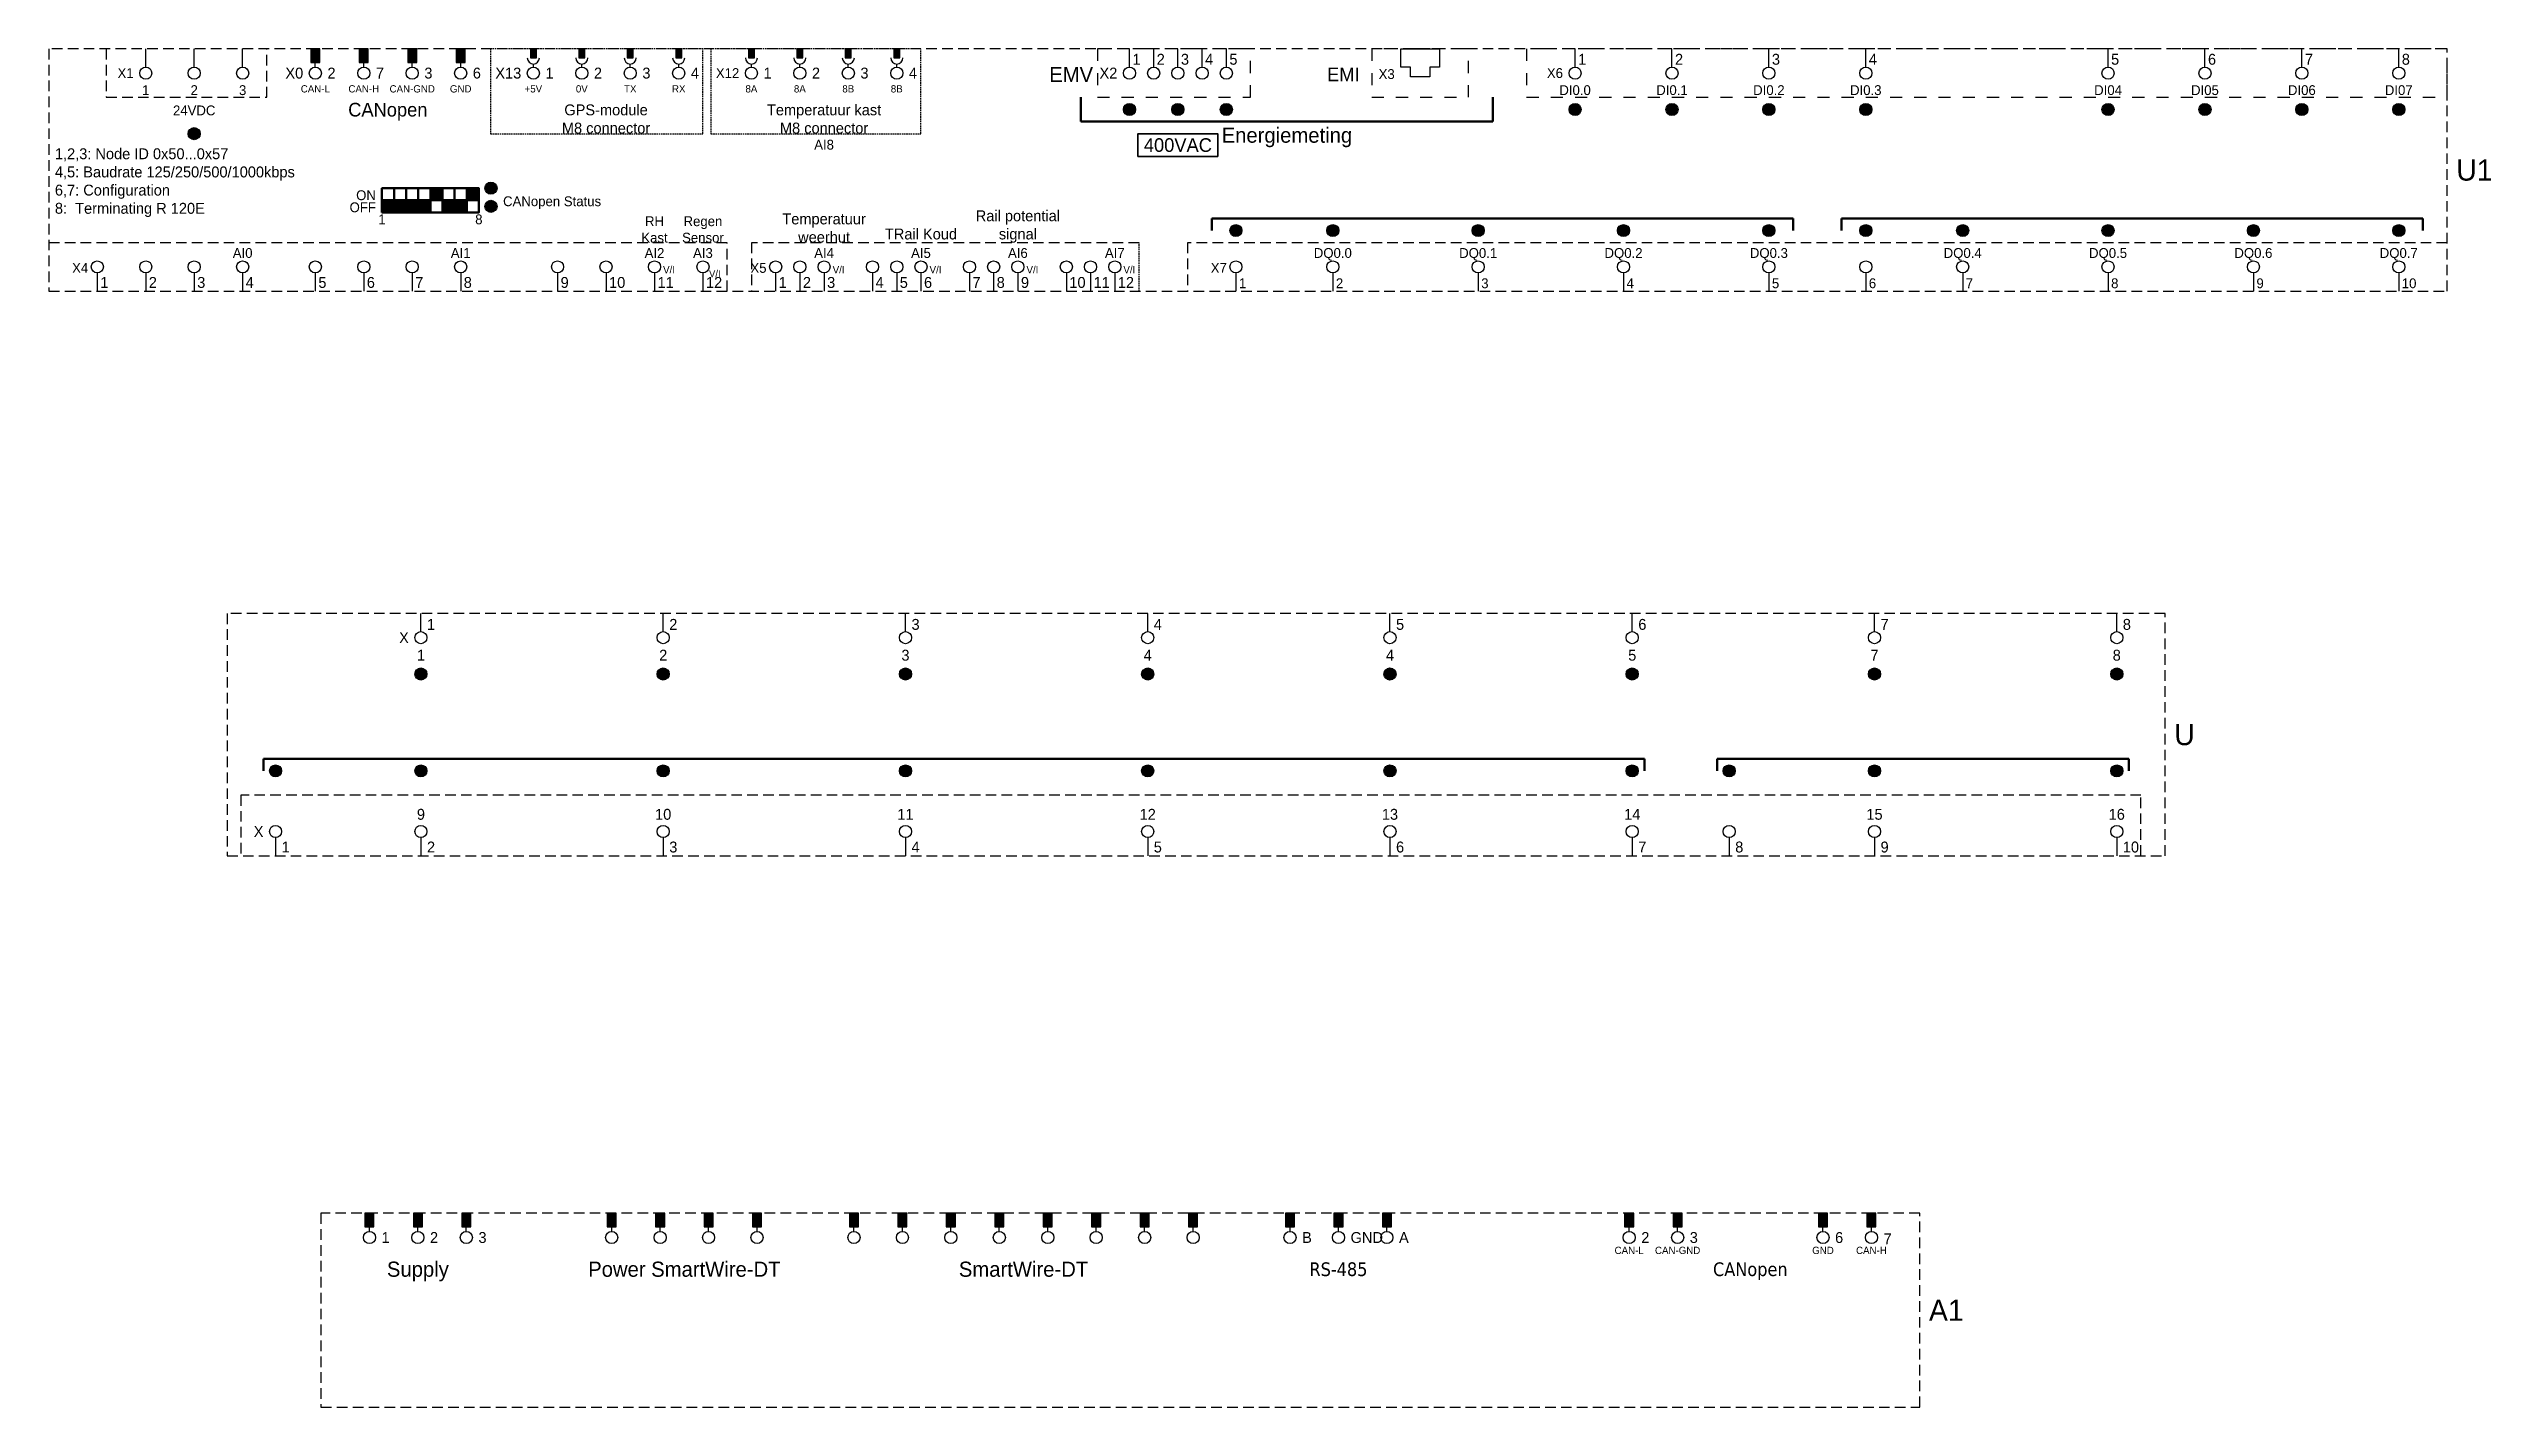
# Model space of a CAD drawing. Header units: millimetres. Extents: x -7152 to 5843, y -5056 to 10205.
# Drawn here: x 262 to 665.2, y 6482.7 to 6706.9 of the extents above; entities that cross this region are included whole.
import ezdxf
from ezdxf.enums import TextEntityAlignment as Align

# ---------------------------------------------------------------- set-up
doc = ezdxf.new("R2010")
doc.units = ezdxf.units.MM
doc.linetypes.add('EPL_DASH', pattern=[1, 0.5, -0.5])
doc.linetypes.add('HIDDEN', pattern=[0.375, 0.25, -0.125])
doc.styles.get("Standard").update_dxf_attribs({"font": 'isoplus.shx'})
doc.styles.add('Tahoma', font='tahoma.ttf')

# ---------------------------------------------------------------- blocks, each defined once
blk = doc.blocks.new('PointControlSystem')
at = {"linetype": 'Continuous', "lineweight": 25, "ltscale": 4}
for points in [[(43.25, 37.75), (44.75, 37.75), (44.75, 40), (43.25, 40)], [(51.25, 37.75), (52.75, 37.75), (52.75, 40), (51.25, 40)], [(59.25, 37.75), (60.75, 37.75), (60.75, 40), (59.25, 40)], [(67.25, 37.75), (68.75, 37.75), (68.75, 40), (67.25, 40)], [(79.5, 38.5), (80.5, 38.5), (80.5, 40), (79.5, 40)], [(87.5, 38.5), (88.5, 38.5), (88.5, 40), (87.5, 40)], [(95.5, 38.5), (96.5, 38.5), (96.5, 40), (95.5, 40)], [(103.5, 38.5), (104.5, 38.5), (104.5, 40), (103.5, 40)], [(115.5, 38.5), (116.5, 38.5), (116.5, 40), (115.5, 40)], [(123.5, 38.5), (124.5, 38.5), (124.5, 40), (123.5, 40)], [(131.5, 38.5), (132.5, 38.5), (132.5, 40), (131.5, 40)], [(139.5, 38.5), (140.5, 38.5), (140.5, 40), (139.5, 40)]]:
    blk.add_hatch(color=7, dxfattribs=at).paths.add_polyline_path(points, flags=0)
h = blk.add_hatch(color=7, dxfattribs=at)
edge = h.paths.add_edge_path()
edge.add_arc((178.42, 30), 1, 0, 360)
h = blk.add_hatch(color=7, dxfattribs=at)
edge = h.paths.add_edge_path()
edge.add_arc((186.42, 30), 1, 0, 360)
h = blk.add_hatch(color=7, dxfattribs=at)
edge = h.paths.add_edge_path()
edge.add_arc((194.42, 30), 1, 0, 360)
h = blk.add_hatch(color=7, dxfattribs=at)
edge = h.paths.add_edge_path()
edge.add_arc((252, 30), 1, 0, 360)
h = blk.add_hatch(color=7, dxfattribs=at)
edge = h.paths.add_edge_path()
edge.add_arc((268, 30), 1, 0, 360)
h = blk.add_hatch(color=7, dxfattribs=at)
edge = h.paths.add_edge_path()
edge.add_arc((284, 30), 1, 0, 360)
h = blk.add_hatch(color=7, dxfattribs=at)
edge = h.paths.add_edge_path()
edge.add_arc((300, 30), 1, 0, 360)
h = blk.add_hatch(color=7, dxfattribs=at)
edge = h.paths.add_edge_path()
edge.add_arc((340, 30), 1, 0, 360)
h = blk.add_hatch(color=7, dxfattribs=at)
edge = h.paths.add_edge_path()
edge.add_arc((356, 30), 1, 0, 360)
h = blk.add_hatch(color=7, dxfattribs=at)
edge = h.paths.add_edge_path()
edge.add_arc((372, 30), 1, 0, 360)
h = blk.add_hatch(color=7, dxfattribs=at)
edge = h.paths.add_edge_path()
edge.add_arc((388, 30), 1, 0, 360)
h = blk.add_hatch(color=7, dxfattribs=at)
edge = h.paths.add_edge_path()
edge.add_arc((24, 26), 1, 0, 360)
at = {"linetype": 'Continuous', "lineweight": 50, "ltscale": 4}
for points in [[(63, 15), (65, 15), (65, 17), (63, 17)], [(69, 15), (71, 15), (71, 17), (69, 17)], [(55, 13), (57, 13), (57, 15), (55, 15)], [(57, 13), (59, 13), (59, 15), (57, 15)], [(59, 13), (61, 13), (61, 15), (59, 15)], [(61, 13), (63, 13), (63, 15), (61, 15)], [(65, 13), (67, 13), (67, 15), (65, 15)], [(67, 13), (69, 13), (69, 15), (67, 15)]]:
    blk.add_hatch(color=0, dxfattribs=at).paths.add_polyline_path(points, flags=0)
at = {"linetype": 'Continuous', "lineweight": 25, "ltscale": 4}
h = blk.add_hatch(color=3, dxfattribs=at)
edge = h.paths.add_edge_path()
edge.add_arc((73, 17), 1, 0, 360)
h = blk.add_hatch(color=1, dxfattribs=at)
edge = h.paths.add_edge_path()
edge.add_arc((73, 14), 1, 0, 360)
h = blk.add_hatch(color=7, dxfattribs=at)
edge = h.paths.add_edge_path()
edge.add_arc((196, 10), 1, 0, 360)
h = blk.add_hatch(color=7, dxfattribs=at)
edge = h.paths.add_edge_path()
edge.add_arc((212, 10), 1, 0, 360)
h = blk.add_hatch(color=7, dxfattribs=at)
edge = h.paths.add_edge_path()
edge.add_arc((236, 10), 1, 0, 360)
h = blk.add_hatch(color=7, dxfattribs=at)
edge = h.paths.add_edge_path()
edge.add_arc((260, 10), 1, 0, 360)
h = blk.add_hatch(color=7, dxfattribs=at)
edge = h.paths.add_edge_path()
edge.add_arc((284, 10), 1, 0, 360)
h = blk.add_hatch(color=7, dxfattribs=at)
edge = h.paths.add_edge_path()
edge.add_arc((300, 10), 1, 0, 360)
h = blk.add_hatch(color=7, dxfattribs=at)
edge = h.paths.add_edge_path()
edge.add_arc((316, 10), 1, 0, 360)
h = blk.add_hatch(color=7, dxfattribs=at)
edge = h.paths.add_edge_path()
edge.add_arc((340, 10), 1, 0, 360)
h = blk.add_hatch(color=7, dxfattribs=at)
edge = h.paths.add_edge_path()
edge.add_arc((364, 10), 1, 0, 360)
h = blk.add_hatch(color=7, dxfattribs=at)
edge = h.paths.add_edge_path()
edge.add_arc((388, 10), 1, 0, 360)
at = {"color": 7, "linetype": 'Continuous', "lineweight": 25, "ltscale": 4}
for p, q in [((16, 37), (16, 40)), ((24, 37), (24, 40)), ((32, 37), (32, 40)), ((44, 37), (44, 37.75)), ((52, 37), (52, 37.75)), ((60, 37), (60, 37.75)), ((68, 37), (68, 37.75)), ((80, 37), (80, 37.5)), ((88, 37), (88, 37.5)), ((96, 37), (96, 37.5)), ((104, 37), (104, 37.5)), ((116, 37), (116, 37.5)), ((124, 37), (124, 37.5)), ((132, 37), (132, 37.5)), ((140, 37), (140, 37.5)), ((178.42, 37), (178.42, 40)), ((182.42, 37), (182.42, 40)), ((186.42, 37), (186.42, 40)), ((190.42, 37), (190.42, 40)), ((194.42, 37), (194.42, 40)), ((252, 37), (252, 40)), ((268, 37), (268, 40)), ((284, 37), (284, 40)), ((300, 37), (300, 40)), ((340, 37), (340, 40)), ((356, 37), (356, 40)), ((372, 37), (372, 40)), ((388, 37), (388, 40)), ((8, 3), (8, 0)), ((16, 3), (16, 0)), ((24, 3), (24, 0)), ((32, 3), (32, 0)), ((44, 3), (44, 0)), ((52, 3), (52, 0)), ((60, 3), (60, 0)), ((68, 3), (68, 0)), ((84, 3), (84, 0)), ((92, 3), (92, 0)), ((100, 3), (100, 0)), ((108, 3), (108, 0)), ((120, 3), (120, 0)), ((124, 3), (124, 0)), ((128, 3), (128, 0)), ((136, 3), (136, 0)), ((140, 3), (140, 0)), ((144, 3), (144, 0)), ((152, 3), (152, 0)), ((156, 3), (156, 0)), ((160, 3), (160, 0)), ((168, 3), (168, 0)), ((172, 3), (172, 0)), ((176, 3), (176, 0)), ((196, 3), (196, 0)), ((212, 3), (212, 0)), ((236, 3), (236, 0)), ((260, 3), (260, 0)), ((284, 3), (284, 0)), ((300, 3), (300, 0)), ((316, 3), (316, 0)), ((340, 3), (340, 0)), ((364, 3), (364, 0)), ((388, 3), (388, 0))]:
    blk.add_line(p, q, dxfattribs=at)
at = {"color": 7, "linetype": 'Continuous', "lineweight": 50, "ltscale": 4}
for p, q in [((170.42, 28), (170.42, 32)), ((238.42, 28), (238.42, 32)), ((170.42, 28), (238.42, 28)), ((192, 12), (288, 12)), ((192, 10), (192, 12)), ((288, 10), (288, 12)), ((296, 12), (392, 12)), ((296, 10), (296, 12)), ((392, 10), (392, 12))]:
    blk.add_line(p, q, dxfattribs=at)
at = {"color": 0, "linetype": 'Continuous', "lineweight": 50, "ltscale": 4}
for p, q in [((57, 17), (57, 13)), ((59, 17), (59, 13)), ((61, 17), (61, 13)), ((63, 17), (63, 13)), ((65, 17), (65, 13)), ((67, 17), (67, 13)), ((69, 17), (69, 13))]:
    blk.add_line(p, q, dxfattribs=at)
at = {"color": 7, "linetype": 'HIDDEN', "lineweight": 25, "ltscale": 7}
for p, q in [((112, 8), (0, 8)), ((112, 0), (112, 8)), ((180, 8), (116, 8)), ((116, 8), (116, 0)), ((396, 8), (188, 8)), ((188, 8), (188, 0))]:
    blk.add_line(p, q, dxfattribs=at)
at = {"color": 7, "linetype": 'HIDDEN', "lineweight": 25}
blk.add_line((180, 0), (180, 8), dxfattribs=at)
at = {"color": 7, "linetype": 'HIDDEN', "lineweight": 25, "ltscale": 7}
blk.add_lwpolyline([(0, 0), (396, 0), (396, 40), (0, 40)], close=True, dxfattribs=at)
blk.add_lwpolyline([(9.48, 40), (9.48, 32), (36, 32), (36, 40)], dxfattribs=at)
at = {"color": 7, "linetype": 'Continuous', "lineweight": 25, "ltscale": 4}
for points in [[(43.25, 37.75), (44.75, 37.75), (44.75, 40), (43.25, 40)], [(51.25, 37.75), (52.75, 37.75), (52.75, 40), (51.25, 40)], [(59.25, 37.75), (60.75, 37.75), (60.75, 40), (59.25, 40)], [(67.25, 37.75), (68.75, 37.75), (68.75, 40), (67.25, 40)], [(79.5, 38.5), (80.5, 38.5), (80.5, 40), (79.5, 40)], [(87.5, 38.5), (88.5, 38.5), (88.5, 40), (87.5, 40)], [(95.5, 38.5), (96.5, 38.5), (96.5, 40), (95.5, 40)], [(103.5, 38.5), (104.5, 38.5), (104.5, 40), (103.5, 40)], [(115.5, 38.5), (116.5, 38.5), (116.5, 40), (115.5, 40)], [(123.5, 38.5), (124.5, 38.5), (124.5, 40), (123.5, 40)], [(131.5, 38.5), (132.5, 38.5), (132.5, 40), (131.5, 40)], [(139.5, 38.5), (140.5, 38.5), (140.5, 40), (139.5, 40)]]:
    blk.add_lwpolyline(points, close=True, dxfattribs=at)
at = {"color": 7, "linetype": 'HIDDEN', "lineweight": 25}
for points in [[(72.95, 26), (108, 26), (108, 40), (72.95, 40)], [(109.32, 26), (144, 26), (144, 40), (109.32, 40)]]:
    blk.add_lwpolyline(points, close=True, dxfattribs=at)
at = {"color": 7, "linetype": 'EPL_DASH', "lineweight": 25, "ltscale": 4}
for points in [[(173.12, 32), (198.42, 32), (198.42, 40), (173.12, 40)], [(218.42, 32), (234.42, 32), (234.42, 40), (218.42, 40)], [(244, 32), (396, 32), (396, 40), (244, 40)]]:
    blk.add_lwpolyline(points, close=True, dxfattribs=at)
blk.add_lwpolyline([(228.02, 35.4), (224.82, 35.4), (224.82, 37), (223.22, 37), (223.22, 40), (229.62, 40), (229.62, 37), (228.02, 37)], close=True)
at = {"color": 7, "linetype": 'Continuous', "lineweight": 35, "ltscale": 4}
blk.add_lwpolyline([(179.82, 22.25), (179.82, 26), (193.01, 26), (193.01, 22.25)], close=True, dxfattribs=at)
at = {"color": 0, "linetype": 'Continuous', "lineweight": 50, "ltscale": 4}
for points in [[(55, 13), (71, 13), (71, 17), (55, 17)], [(63, 15), (65, 15), (65, 17), (63, 17)], [(69, 15), (71, 15), (71, 17), (69, 17)], [(55, 13), (57, 13), (57, 15), (55, 15)], [(57, 13), (59, 13), (59, 15), (57, 15)], [(59, 13), (61, 13), (61, 15), (59, 15)], [(61, 13), (63, 13), (63, 15), (61, 15)], [(65, 13), (67, 13), (67, 15), (65, 15)], [(67, 13), (69, 13), (69, 15), (67, 15)]]:
    blk.add_lwpolyline(points, close=True, dxfattribs=at)
at = {"color": 7, "linetype": 'Continuous', "lineweight": 25, "ltscale": 4}
for centre in [(16, 36), (24, 36), (32, 36), (44, 36), (52, 36), (60, 36), (68, 36), (80, 36), (88, 36), (96, 36), (104, 36), (116, 36), (124, 36), (132, 36), (140, 36), (178.42, 36), (182.42, 36), (186.42, 36), (190.42, 36), (194.42, 36), (252, 36), (268, 36), (284, 36), (300, 36), (340, 36), (356, 36), (372, 36), (388, 36), (178.42, 30), (186.42, 30), (194.42, 30), (252, 30), (268, 30), (284, 30), (300, 30), (340, 30), (356, 30), (372, 30), (388, 30), (24, 26), (196, 10), (212, 10), (236, 10), (260, 10), (284, 10), (300, 10), (316, 10), (340, 10), (364, 10), (388, 10), (8, 4), (16, 4), (24, 4), (32, 4), (44, 4), (52, 4), (60, 4), (68, 4), (84, 4), (92, 4), (100, 4), (108, 4), (120, 4), (124, 4), (128, 4), (136, 4), (140, 4), (144, 4), (152, 4), (156, 4), (160, 4), (168, 4), (172, 4), (176, 4), (196, 4), (212, 4), (236, 4), (260, 4), (284, 4), (300, 4), (316, 4), (340, 4), (364, 4), (388, 4)]:
    blk.add_circle(centre, 1, dxfattribs=at)
at = {"color": 3, "linetype": 'Continuous', "lineweight": 25, "ltscale": 4}
blk.add_circle((73, 17), 1, dxfattribs=at)
at = {"color": 1, "linetype": 'Continuous', "lineweight": 25, "ltscale": 4}
blk.add_circle((73, 14), 1, dxfattribs=at)
at = {"color": 7, "linetype": 'Continuous', "lineweight": 25, "ltscale": 4}
for centre in [(80, 38.5), (88, 38.5), (96, 38.5), (104, 38.5), (116, 38.5), (124, 38.5), (132, 38.5), (140, 38.5)]:
    blk.add_arc(centre, 1, 180, 0, dxfattribs=at)
at = {"color": 7}
for s, height, p in [('X1', 1.625, (14, 36)), ('X0', 1.8, (42, 36)), ('X13', 1.8, (78, 36)), ('X12', 1.625, (114, 36)), ('EMV', 2.5, (172.42, 35.77)), ('X2', 1.8, (176.42, 36)), ('EMI', 2.257, (216.42, 35.77)), ('X3', 1.625, (222.22, 35.84)), ('X6', 1.625, (250, 36)), ('X4', 1.625, (6.5, 3.84)), ('X5', 1.625, (118.5, 3.84)), ('X7', 1.625, (194.5, 3.84))]:
    blk.add_text(s, height=height, dxfattribs=at).set_placement(p, align=Align.MIDDLE_RIGHT)
for s, height, p in [('2', 1.8, (46, 36)), ('7', 1.8, (54, 36)), ('3', 1.8, (62, 36)), ('6', 1.8, (70, 36)), ('1', 1.8, (82, 36)), ('2', 1.8, (90, 36)), ('3', 1.8, (98, 36)), ('4', 1.8, (106, 36)), ('1', 1.8, (118, 36)), ('2', 1.8, (126, 36)), ('3', 1.8, (134, 36)), ('4', 1.8, (142, 36)), ('V/I', 1.2, (101.42, 3.54)), ('V/I', 1.2, (129.42, 3.54)), ('V/I', 1.2, (145.42, 3.54)), ('V/I', 1.2, (161.42, 3.54)), ('V/I', 1.2, (177.42, 3.54)), ('V/I', 1.174, (109, 2.88))]:
    blk.add_text(s, height=height, dxfattribs=at).set_placement(p, align=Align.MIDDLE_LEFT)
for s, height, p in [('1', 1.8, (178.92, 36.84)), ('2', 1.8, (182.92, 36.84)), ('3', 1.8, (186.92, 36.84)), ('4', 1.8, (190.92, 36.84)), ('5', 1.8, (194.92, 36.84)), ('1', 1.8, (252.5, 36.84)), ('2', 1.8, (268.5, 36.84)), ('3', 1.8, (284.5, 36.84)), ('4', 1.8, (300.5, 36.84)), ('5', 1.8, (340.5, 36.84)), ('6', 1.8, (356.5, 36.84)), ('7', 1.8, (372.5, 36.84)), ('8', 1.8, (388.5, 36.84)), ('1', 1.8, (8.5, 0)), ('2', 1.8, (16.5, 0)), ('3', 1.8, (24.5, 0)), ('4', 1.8, (32.5, 0)), ('5', 1.8, (44.5, 0)), ('6', 1.8, (52.5, 0)), ('7', 1.8, (60.5, 0)), ('8', 1.8, (68.5, 0)), ('9', 1.8, (84.5, 0)), ('10', 1.8, (92.5, 0)), ('11', 1.8, (100.5, 0)), ('12', 1.8, (108.5, 0)), ('1', 1.8, (120.5, 0)), ('2', 1.8, (124.5, 0)), ('3', 1.8, (128.5, 0)), ('4', 1.8, (136.5, 0)), ('5', 1.8, (140.5, 0)), ('6', 1.8, (144.5, 0)), ('7', 1.8, (152.5, 0)), ('8', 1.8, (156.5, 0)), ('9', 1.8, (160.5, 0)), ('10', 1.8, (168.5, 0)), ('11', 1.8, (172.5, 0)), ('12', 1.8, (176.5, 0)), ('1', 1.63, (196.5, 0)), ('2', 1.63, (212.5, 0)), ('3', 1.63, (236.5, 0)), ('4', 1.63, (260.5, 0)), ('5', 1.63, (284.5, 0)), ('6', 1.63, (300.5, 0)), ('7', 1.63, (316.5, 0)), ('8', 1.63, (340.5, 0)), ('9', 1.63, (364.5, 0)), ('10', 1.625, (388.5, 0))]:
    blk.add_text(s, height=height, dxfattribs=at).set_placement(p, align=Align.BOTTOM_LEFT)
for s, height, p in [('1', 1.63, (16, 34)), ('2', 1.63, (24, 34)), ('3', 1.63, (32, 34)), ('CAN-L', 1.2, (44, 34)), ('CAN-H', 1.2, (52, 34)), ('CAN-GND', 1.2, (60, 34)), ('GND', 1.2, (68, 34)), ('+5V', 1.2, (80, 34)), ('0V', 1.2, (88, 34)), ('TX', 1.2, (96, 34)), ('RX', 1.2, (104, 34)), ('8A', 1.2, (116, 34)), ('8A', 1.2, (124, 34)), ('8B', 1.2, (132, 34)), ('8B', 1.2, (140, 34)), ('DI0.0', 1.625, (252, 34)), ('DI0.1', 1.625, (268, 34)), ('DI0.2', 1.625, (284, 34)), ('DI0.3', 1.625, (300, 34)), ('DI04', 1.625, (340, 34)), ('DI05', 1.625, (356, 34)), ('DI06', 1.625, (372, 34)), ('DI07', 1.625, (388, 34)), ('AI8', 1.625, (128, 25)), ('Energiemeting', 2.5, (204.42, 27))]:
    blk.add_text(s, height=height, dxfattribs=at).set_placement(p, align=Align.TOP_CENTER)
for s, height, p in [('24VDC', 1.625, (24, 29.84)), ('CANopen', 2.257, (55.97, 29.96)), ('400VAC', 2.257, (186.42, 24.12))]:
    blk.add_text(s, height=height, dxfattribs=at).set_placement(p, align=Align.MIDDLE_CENTER)
at = {"color": 5}
for s, p in [('ON', (54, 15.84)), ('OFF', (54, 13.84))]:
    blk.add_text(s, height=1.625, dxfattribs=at).set_placement(p, align=Align.MIDDLE_RIGHT)
for s, p in [('1', (55, 12.67)), ('8', (71, 12.67))]:
    blk.add_text(s, height=1.63, dxfattribs=at).set_placement(p, align=Align.TOP_CENTER)
blk.add_text('CANopen Status', height=1.6254, dxfattribs=at).set_placement((75, 14.84), align=Align.MIDDLE_LEFT)
at = {"color": 7}
for s, height, p in [('TRail Koud', 1.8, (144, 8)), ('AI0', 1.625, (32, 5)), ('AI2', 1.625, (100, 5)), ('AI3', 1.625, (108, 5)), ('AI4', 1.625, (128, 5)), ('AI5', 1.625, (144, 5)), ('AI6', 1.625, (160, 5)), ('AI7', 1.625, (176, 5)), ('DQ0.0', 1.625, (212, 5)), ('DQ0.1', 1.625, (236, 5)), ('DQ0.2', 1.625, (260, 5)), ('DQ0.3', 1.625, (284, 5)), ('DQ0.4', 1.625, (316, 5)), ('DQ0.5', 1.625, (340, 5)), ('DQ0.6', 1.625, (364, 5)), ('DQ0.7', 1.625, (388, 5))]:
    blk.add_text(s, height=height, dxfattribs=at).set_placement(p, align=Align.BOTTOM_CENTER)
at = {"color": 251}
blk.add_text('AI1', height=1.625, dxfattribs=at).set_placement((68, 5), align=Align.BOTTOM_CENTER)
at = {"color": 7}
for s, insert, char_height, attachment_point in [('GPS-module\\PM8 connector', (92, 26), 1.8, 8), ('Temperatuur kast\\PM8 connector', (128, 26), 1.8, 8), ('1,2,3: Node ID 0x50...0x57\\P4,5: Baudrate 125/250/500/1000kbps\\P6,7: Configuration\\P8:  Terminating R 120E', (1, 17.91), 1.8, 4), ('RH\\PKast', (100, 8), 1.625, 8), ('Regen\\PSensor', (108, 8), 1.625, 8), ('Temperatuur\\Pweerhut', (128, 8), 1.8, 8), ('Rail potential\\Psignal', (160, 8), 1.8, 8)]:
    blk.add_mtext(s, dxfattribs=dict(at, insert=insert, char_height=char_height, attachment_point=attachment_point))
at = {"color": 2, "linetype": 'Continuous', "ltscale": 15}
blk.add_attdef('NAAM', text='', height=3.5, dxfattribs=at).set_placement((397.5, 20), align=Align.MIDDLE_LEFT)
blk = doc.blocks.new('PointControlSystemUitgangen')
at = {"linetype": 'Continuous', "lineweight": 25, "ltscale": 4}
h = blk.add_hatch(color=1, dxfattribs=at)
edge = h.paths.add_edge_path()
edge.add_arc((32, 30), 1, 0, 360)
h = blk.add_hatch(color=1, dxfattribs=at)
edge = h.paths.add_edge_path()
edge.add_arc((72, 30), 1, 0, 360)
h = blk.add_hatch(color=1, dxfattribs=at)
edge = h.paths.add_edge_path()
edge.add_arc((112, 30), 1, 0, 360)
h = blk.add_hatch(color=1, dxfattribs=at)
edge = h.paths.add_edge_path()
edge.add_arc((152, 30), 1, 0, 360)
h = blk.add_hatch(color=1, dxfattribs=at)
edge = h.paths.add_edge_path()
edge.add_arc((192, 30), 1, 0, 360)
h = blk.add_hatch(color=1, dxfattribs=at)
edge = h.paths.add_edge_path()
edge.add_arc((232, 30), 1, 0, 360)
h = blk.add_hatch(color=1, dxfattribs=at)
edge = h.paths.add_edge_path()
edge.add_arc((272, 30), 1, 0, 360)
h = blk.add_hatch(color=1, dxfattribs=at)
edge = h.paths.add_edge_path()
edge.add_arc((312, 30), 1, 0, 360)
h = blk.add_hatch(color=3, dxfattribs=at)
edge = h.paths.add_edge_path()
edge.add_arc((8, 14), 1, 0, 360)
h = blk.add_hatch(color=1, dxfattribs=at)
edge = h.paths.add_edge_path()
edge.add_arc((32, 14), 1, 0, 360)
h = blk.add_hatch(color=1, dxfattribs=at)
edge = h.paths.add_edge_path()
edge.add_arc((72, 14), 1, 0, 360)
h = blk.add_hatch(color=1, dxfattribs=at)
edge = h.paths.add_edge_path()
edge.add_arc((112, 14), 1, 0, 360)
h = blk.add_hatch(color=1, dxfattribs=at)
edge = h.paths.add_edge_path()
edge.add_arc((152, 14), 1, 0, 360)
h = blk.add_hatch(color=1, dxfattribs=at)
edge = h.paths.add_edge_path()
edge.add_arc((192, 14), 1, 0, 360)
h = blk.add_hatch(color=1, dxfattribs=at)
edge = h.paths.add_edge_path()
edge.add_arc((232, 14), 1, 0, 360)
h = blk.add_hatch(color=3, dxfattribs=at)
edge = h.paths.add_edge_path()
edge.add_arc((248, 14), 1, 0, 360)
h = blk.add_hatch(color=1, dxfattribs=at)
edge = h.paths.add_edge_path()
edge.add_arc((272, 14), 1, 0, 360)
h = blk.add_hatch(color=1, dxfattribs=at)
edge = h.paths.add_edge_path()
edge.add_arc((312, 14), 1, 0, 360)
at = {"color": 7, "linetype": 'Continuous', "lineweight": 25, "ltscale": 4}
for p, q in [((32, 37), (32, 40)), ((72, 37), (72, 40)), ((112, 37), (112, 40)), ((152, 37), (152, 40)), ((192, 37), (192, 40)), ((232, 37), (232, 40)), ((272, 37), (272, 40)), ((312, 37), (312, 40)), ((8, 3), (8, 0)), ((32, 3), (32, 0)), ((72, 3), (72, 0)), ((112, 3), (112, 0)), ((152, 3), (152, 0)), ((192, 3), (192, 0)), ((232, 3), (232, 0)), ((248, 3), (248, 0)), ((272, 3), (272, 0)), ((312, 3), (312, 0))]:
    blk.add_line(p, q, dxfattribs=at)
at = {"color": 0, "linetype": 'Continuous', "lineweight": 50, "ltscale": 4}
for p, q in [((6, 16), (234, 16)), ((6, 14), (6, 16)), ((234, 14), (234, 16)), ((246, 16), (314, 16)), ((246, 14), (246, 16)), ((314, 14), (314, 16))]:
    blk.add_line(p, q, dxfattribs=at)
at = {"color": 0, "linetype": 'HIDDEN', "lineweight": 25, "ltscale": 7}
for p, q in [((316, 10), (2.28, 10)), ((2.28, 10), (2.28, 0)), ((316, 0), (316, 10))]:
    blk.add_line(p, q, dxfattribs=at)
at = {"color": 7, "linetype": 'HIDDEN', "lineweight": 25, "ltscale": 7}
blk.add_lwpolyline([(0, 0), (320, 0), (320, 40), (0, 40)], close=True, dxfattribs=at)
at = {"color": 7, "linetype": 'Continuous', "lineweight": 25, "ltscale": 4}
for centre in [(32, 36), (72, 36), (112, 36), (152, 36), (192, 36), (232, 36), (272, 36), (312, 36), (8, 4), (32, 4), (72, 4), (112, 4), (152, 4), (192, 4), (232, 4), (248, 4), (272, 4), (312, 4)]:
    blk.add_circle(centre, 1, dxfattribs=at)
at = {"color": 1, "linetype": 'Continuous', "lineweight": 25, "ltscale": 4}
for centre in [(32, 30), (72, 30), (112, 30), (152, 30), (192, 30), (232, 30), (272, 30), (312, 30), (32, 14), (72, 14), (112, 14), (152, 14), (192, 14), (232, 14), (272, 14), (312, 14)]:
    blk.add_circle(centre, 1, dxfattribs=at)
at = {"color": 3, "linetype": 'Continuous', "lineweight": 25, "ltscale": 4}
for centre in [(8, 14), (248, 14)]:
    blk.add_circle(centre, 1, dxfattribs=at)
at = {"color": 0}
for s, p in [('1', (33, 36.75)), ('2', (73, 36.75)), ('3', (113, 36.75)), ('4', (153, 36.75)), ('5', (193, 36.75)), ('6', (233, 36.75)), ('7', (273, 36.75)), ('8', (313, 36.75)), ('1', (9, 0)), ('2', (33, 0)), ('3', (73, 0)), ('4', (113, 0)), ('5', (153, 0)), ('6', (193, 0)), ('7', (233, 0)), ('8', (249, 0)), ('9', (273, 0)), ('10', (313, 0))]:
    blk.add_text(s, height=1.8, dxfattribs=at).set_placement(p, align=Align.BOTTOM_LEFT)
at = {"color": 7, "lineweight": -3}
for tag, p in [('STROOKB', (30, 36)), ('STROOKO', (6, 4))]:
    blk.add_attdef(tag, text='', height=1.8, dxfattribs=at).set_placement(p, align=Align.MIDDLE_RIGHT)
for tag, p in [('KLEMNR1', (32, 34)), ('KLEMNR2', (72, 34)), ('KLEMNR3', (112, 34)), ('KLEMNR4', (152, 34)), ('KLEMNR4', (192, 34)), ('KLEMNR5', (232, 34)), ('KLEMNR7', (272, 34)), ('KLEMNR8', (312, 34))]:
    blk.add_attdef(tag, text='', height=1.8, dxfattribs=at).set_placement(p, align=Align.TOP_CENTER)
at = {"color": 2}
blk.add_attdef('NAAM', text='', height=3.5, dxfattribs=at).set_placement((321.5, 20), align=Align.MIDDLE_LEFT)
at = {"color": 7, "lineweight": -3}
for tag, p in [('KLEMNR9', (32, 5.4)), ('KLEMNR10', (72, 5.4)), ('KLEMNR11', (112, 5.4)), ('KLEMNR12', (152, 5.4)), ('KLEMNR13', (192, 5.4)), ('KLEMNR14', (232, 5.4)), ('KLEMNR15', (272, 5.4)), ('KLEMNR16', (312, 5.4))]:
    blk.add_attdef(tag, text='', height=1.8, dxfattribs=at).set_placement(p, align=Align.BOTTOM_CENTER)
blk = doc.blocks.new('Touch-Panel')
at = {"linetype": 'Continuous', "lineweight": 25, "ltscale": 4}
for points in [[(7.25, 29.75), (8.75, 29.75), (8.75, 32), (7.25, 32)], [(15.25, 29.75), (16.75, 29.75), (16.75, 32), (15.25, 32)], [(23.25, 29.75), (24.75, 29.75), (24.75, 32), (23.25, 32)], [(47.25, 29.75), (48.75, 29.75), (48.75, 32), (47.25, 32)], [(55.25, 29.75), (56.75, 29.75), (56.75, 32), (55.25, 32)], [(63.25, 29.75), (64.75, 29.75), (64.75, 32), (63.25, 32)], [(71.25, 29.75), (72.75, 29.75), (72.75, 32), (71.25, 32)], [(87.25, 29.75), (88.75, 29.75), (88.75, 32), (87.25, 32)], [(95.25, 29.75), (96.75, 29.75), (96.75, 32), (95.25, 32)], [(103.25, 29.75), (104.75, 29.75), (104.75, 32), (103.25, 32)], [(111.25, 29.75), (112.75, 29.75), (112.75, 32), (111.25, 32)], [(119.25, 29.75), (120.75, 29.75), (120.75, 32), (119.25, 32)], [(127.25, 29.75), (128.75, 29.75), (128.75, 32), (127.25, 32)], [(135.25, 29.75), (136.75, 29.75), (136.75, 32), (135.25, 32)], [(143.25, 29.75), (144.75, 29.75), (144.75, 32), (143.25, 32)], [(159.25, 29.75), (160.75, 29.75), (160.75, 32), (159.25, 32)], [(167.25, 29.75), (168.75, 29.75), (168.75, 32), (167.25, 32)], [(175.25, 29.75), (176.75, 29.75), (176.75, 32), (175.25, 32)], [(215.25, 29.75), (216.75, 29.75), (216.75, 32), (215.25, 32)], [(223.25, 29.75), (224.75, 29.75), (224.75, 32), (223.25, 32)], [(247.25, 29.75), (248.75, 29.75), (248.75, 32), (247.25, 32)], [(255.25, 29.75), (256.75, 29.75), (256.75, 32), (255.25, 32)]]:
    blk.add_hatch(color=7, dxfattribs=at).paths.add_polyline_path(points, flags=0)
at = {"color": 7, "linetype": 'Continuous', "lineweight": 25, "ltscale": 4}
for p, q in [((8, 29), (8, 29.75)), ((16, 29), (16, 29.75)), ((24, 29), (24, 29.75)), ((48, 29), (48, 29.75)), ((56, 29), (56, 29.75)), ((64, 29), (64, 29.75)), ((72, 29), (72, 29.75)), ((88, 29), (88, 29.75)), ((96, 29), (96, 29.75)), ((104, 29), (104, 29.75)), ((112, 29), (112, 29.75)), ((120, 29), (120, 29.75)), ((128, 29), (128, 29.75)), ((136, 29), (136, 29.75)), ((144, 29), (144, 29.75)), ((160, 29), (160, 29.75)), ((168, 29), (168, 29.75)), ((176, 29), (176, 29.75)), ((216, 29), (216, 29.75)), ((224, 29), (224, 29.75)), ((248, 29), (248, 29.75)), ((256, 29), (256, 29.75))]:
    blk.add_line(p, q, dxfattribs=at)
at = {"color": 7, "linetype": 'HIDDEN', "lineweight": 25, "ltscale": 7}
blk.add_lwpolyline([(0, 0), (264, 0), (264, 32), (0, 32)], close=True, dxfattribs=at)
at = {"color": 7, "linetype": 'Continuous', "lineweight": 25, "ltscale": 4}
for points in [[(7.25, 29.75), (8.75, 29.75), (8.75, 32), (7.25, 32)], [(15.25, 29.75), (16.75, 29.75), (16.75, 32), (15.25, 32)], [(23.25, 29.75), (24.75, 29.75), (24.75, 32), (23.25, 32)], [(47.25, 29.75), (48.75, 29.75), (48.75, 32), (47.25, 32)], [(55.25, 29.75), (56.75, 29.75), (56.75, 32), (55.25, 32)], [(63.25, 29.75), (64.75, 29.75), (64.75, 32), (63.25, 32)], [(71.25, 29.75), (72.75, 29.75), (72.75, 32), (71.25, 32)], [(87.25, 29.75), (88.75, 29.75), (88.75, 32), (87.25, 32)], [(95.25, 29.75), (96.75, 29.75), (96.75, 32), (95.25, 32)], [(103.25, 29.75), (104.75, 29.75), (104.75, 32), (103.25, 32)], [(111.25, 29.75), (112.75, 29.75), (112.75, 32), (111.25, 32)], [(119.25, 29.75), (120.75, 29.75), (120.75, 32), (119.25, 32)], [(127.25, 29.75), (128.75, 29.75), (128.75, 32), (127.25, 32)], [(135.25, 29.75), (136.75, 29.75), (136.75, 32), (135.25, 32)], [(143.25, 29.75), (144.75, 29.75), (144.75, 32), (143.25, 32)], [(159.25, 29.75), (160.75, 29.75), (160.75, 32), (159.25, 32)], [(167.25, 29.75), (168.75, 29.75), (168.75, 32), (167.25, 32)], [(175.25, 29.75), (176.75, 29.75), (176.75, 32), (175.25, 32)], [(215.25, 29.75), (216.75, 29.75), (216.75, 32), (215.25, 32)], [(223.25, 29.75), (224.75, 29.75), (224.75, 32), (223.25, 32)], [(247.25, 29.75), (248.75, 29.75), (248.75, 32), (247.25, 32)], [(255.25, 29.75), (256.75, 29.75), (256.75, 32), (255.25, 32)]]:
    blk.add_lwpolyline(points, close=True, dxfattribs=at)
for centre in [(8, 28), (16, 28), (24, 28), (48, 28), (56, 28), (64, 28), (72, 28), (88, 28), (96, 28), (104, 28), (112, 28), (120, 28), (128, 28), (136, 28), (144, 28), (160, 28), (168, 28), (176, 28), (216, 28), (224, 28), (248, 28), (256, 28)]:
    blk.add_circle(centre, 1, dxfattribs=at)
at = {"color": 7}
for s, p in [('1', (10, 28)), ('2', (18, 28)), ('3', (26, 28)), ('B', (162, 28)), ('GND', (170, 28)), ('A', (178, 28)), ('2', (218, 28)), ('3', (226, 28)), ('6', (250, 28))]:
    blk.add_text(s, height=1.8, dxfattribs=at).set_placement(p, align=Align.MIDDLE_LEFT)
blk.add_text('7', height=1.8, dxfattribs=at).set_placement((258, 28.67), align=Align.TOP_LEFT)
for s, height, p in [('CAN-L', 1.2, (216, 25.88)), ('CAN-GND', 1.2, (224, 25.88)), ('GND', 1.2, (248, 25.88)), ('CAN-H', 1.2, (256, 25.88)), ('Supply', 2.5, (16, 22.77)), ('Power SmartWire-DT', 2.5, (60, 22.77)), ('SmartWire-DT', 2.5, (116, 22.77))]:
    blk.add_text(s, height=height, dxfattribs=at).set_placement(p, align=Align.MIDDLE_CENTER)
at = {"color": 7, "style": 'Tahoma'}
for s, p in [('RS-485', (168, 22.77)), ('CANopen', (236, 22.77))]:
    blk.add_text(s, height=2.257, dxfattribs=at).set_placement(p, align=Align.MIDDLE_CENTER)
at = {"color": 2}
blk.add_attdef('NAAM', text='', height=3.5, dxfattribs=at).set_placement((265.5, 16), align=Align.MIDDLE_LEFT)

msp = doc.modelspace()

# ---------------------------------------------------------------- block references
at = {"linetype": 'Continuous'}
msp.add_blockref('PointControlSystem', (261.993, 6666.947), dxfattribs=at).add_auto_attribs({'NAAM': 'U1'})
ref = msp.add_blockref('PointControlSystemUitgangen', (291.431, 6573.749))
ref.add_attrib('STROOKB', 'X', dxfattribs={"color": 7, "lineweight": -3, "height": 1.8}).set_placement((321.431, 6609.749), align=Align.MIDDLE_RIGHT)
ref.add_attrib('KLEMNR1', '1', dxfattribs={"color": 7, "lineweight": -3, "height": 1.8}).set_placement((323.431, 6607.749), align=Align.TOP_CENTER)
ref.add_attrib('KLEMNR2', '2', dxfattribs={"color": 7, "lineweight": -3, "height": 1.8}).set_placement((363.431, 6607.749), align=Align.TOP_CENTER)
ref.add_attrib('KLEMNR3', '3', dxfattribs={"color": 7, "lineweight": -3, "height": 1.8}).set_placement((403.431, 6607.749), align=Align.TOP_CENTER)
ref.add_attrib('KLEMNR4', '4', dxfattribs={"color": 7, "lineweight": -3, "height": 1.8}).set_placement((443.431, 6607.749), align=Align.TOP_CENTER)
ref.add_attrib('KLEMNR4', '4', dxfattribs={"color": 7, "lineweight": -3, "height": 1.8}).set_placement((483.431, 6607.749), align=Align.TOP_CENTER)
ref.add_attrib('KLEMNR5', '5', dxfattribs={"color": 7, "lineweight": -3, "height": 1.8}).set_placement((523.431, 6607.749), align=Align.TOP_CENTER)
ref.add_attrib('KLEMNR7', '7', dxfattribs={"color": 7, "lineweight": -3, "height": 1.8}).set_placement((563.431, 6607.749), align=Align.TOP_CENTER)
ref.add_attrib('KLEMNR8', '8', dxfattribs={"color": 7, "lineweight": -3, "height": 1.8}).set_placement((603.431, 6607.749), align=Align.TOP_CENTER)
ref.add_attrib('STROOKO', 'X', dxfattribs={"color": 7, "lineweight": -3, "height": 1.8}).set_placement((297.431, 6577.749), align=Align.MIDDLE_RIGHT)
ref.add_attrib('KLEMNR9', '9', dxfattribs={"color": 7, "lineweight": -3, "height": 1.8}).set_placement((323.431, 6579.149), align=Align.BOTTOM_CENTER)
ref.add_attrib('KLEMNR10', '10', dxfattribs={"color": 7, "lineweight": -3, "height": 1.8}).set_placement((363.431, 6579.149), align=Align.BOTTOM_CENTER)
ref.add_attrib('KLEMNR11', '11', dxfattribs={"color": 7, "lineweight": -3, "height": 1.8}).set_placement((403.431, 6579.149), align=Align.BOTTOM_CENTER)
ref.add_attrib('KLEMNR12', '12', dxfattribs={"color": 7, "lineweight": -3, "height": 1.8}).set_placement((443.431, 6579.149), align=Align.BOTTOM_CENTER)
ref.add_attrib('KLEMNR13', '13', dxfattribs={"color": 7, "lineweight": -3, "height": 1.8}).set_placement((483.431, 6579.149), align=Align.BOTTOM_CENTER)
ref.add_attrib('KLEMNR14', '14', dxfattribs={"color": 7, "lineweight": -3, "height": 1.8}).set_placement((523.431, 6579.149), align=Align.BOTTOM_CENTER)
ref.add_attrib('KLEMNR15', '15', dxfattribs={"color": 7, "lineweight": -3, "height": 1.8}).set_placement((563.431, 6579.149), align=Align.BOTTOM_CENTER)
ref.add_attrib('KLEMNR16', '16', dxfattribs={"color": 7, "lineweight": -3, "height": 1.8}).set_placement((603.431, 6579.149), align=Align.BOTTOM_CENTER)
ref.add_attrib('NAAM', 'U', dxfattribs={"color": 2, "height": 3.5}).set_placement((612.931, 6593.749), align=Align.MIDDLE_LEFT)
msp.add_blockref('Touch-Panel', (306.925, 6482.725)).add_auto_attribs({'NAAM': 'A1'})

doc.saveas('drawing.dxf')
